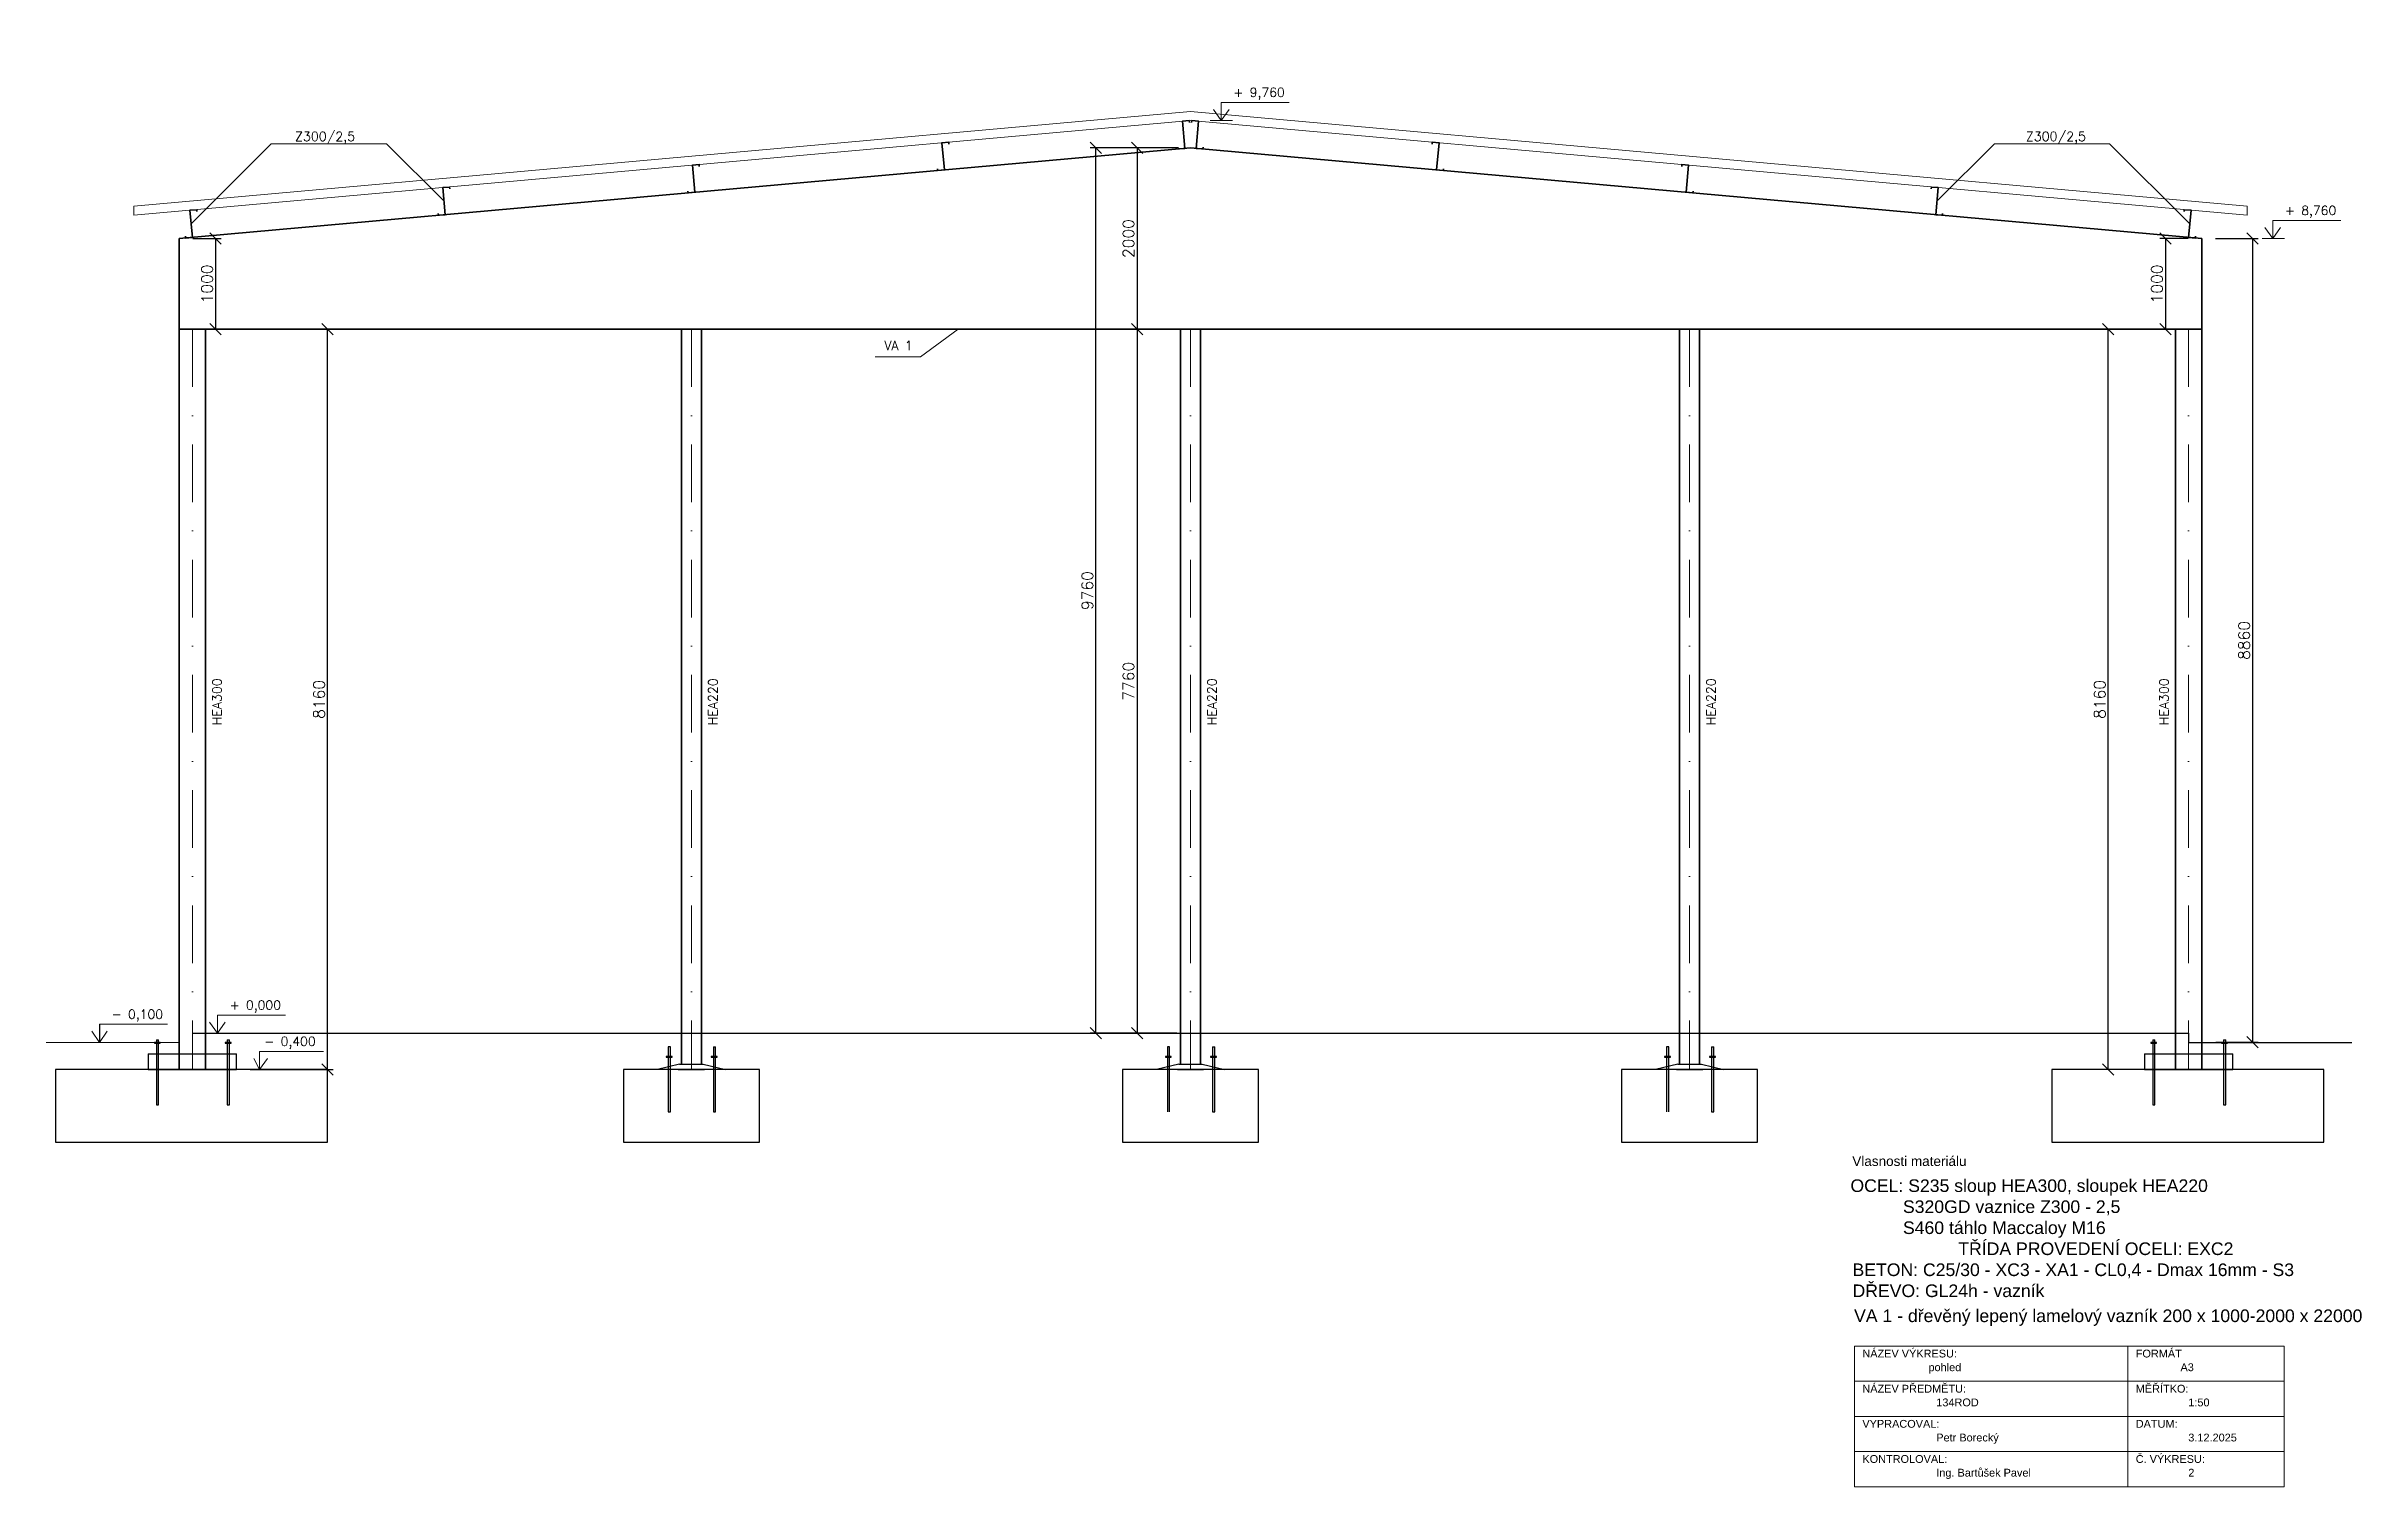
# Model space of a CAD drawing. Header units: millimetres. Extents: x 60091 to 157337, y -34158 to 48031.
# Drawn here: x 131821 to 157337, y 19995 to 35873 of the extents above; entities that cross this region are included whole.
import ezdxf

# ---------------------------------------------------------------- set-up
doc = ezdxf.new("R2010")
doc.units = ezdxf.units.MM
doc.header["$LTSCALE"] = 50
doc.linetypes.add('ČERCHOVANÁ', pattern=[25.4, 12.7, -6.35, 0, -6.35])
for name, color, linetype, lineweight in [('Kóty', 4, 'Continuous', 18), ('TENKÁ PLNÁ ČÁRA', 7, 'Continuous', 18), ('TENKÁ ČERCHOVANÁ ČÁRA', 60, 'ČERCHOVANÁ', 18), ('Texty', 255, 'Continuous', 13), ('TLUSTÁ PLNÁ ČÁRA', 2, 'Continuous', 35), ('šrafy', 7, 'Continuous', 13)]:
    doc.layers.add(name, color=color, linetype=linetype, lineweight=lineweight)
doc.layers.add('PDF_Geometrie', color=7, linetype='Continuous')
doc.styles.add('Romans', font='romans.shx')
doc.styles.get("Standard").update_dxf_attribs({"font": 'arial.ttf'})
doc.dimstyles.new('M 1-50', dxfattribs={"dimscale": 50, "dimtxt": 2.5, "dimasz": 2.5, "dimexe": 1.25, "dimexo": 3, "dimtad": 1, "dimdec": 0, "dimtxsty": 'Romans', "dimblk": 'OBLIQUE', "dimcen": 2.5, "dimadec": 0, "dimazin": 0, "dimtfac": 1, "dimtdec": 0, "dimtmove": 0, "dimatfit": 3, "dimfxl": 1, "dimarcsym": 0})

msp = doc.modelspace()

# ---------------------------------------------------------------- texts
at = {"layer": 'Kóty', "color": 1, "insert": (151723.533, 23637.584), "char_height": 106.7053, "attachment_point": 1}
msp.add_mtext_dynamic_manual_height_columns('Vlasnosti materiálu', width=3713.14606, gutter_width=13.338, heights=[0], dxfattribs=at)
at = {"layer": 'TENKÁ PLNÁ ČÁRA', "attachment_point": 1}
for s, width, gutter_width, heights, insert, char_height in [('\\A1;\\pxi-3,l4,t4;OCEL: S235 sloup HEA300, sloupek HEA220\\P^I   S320GD vaznice Z300 - 2,5\\P^I   S460 táhlo Maccaloy M16\\P^I    ^I    TŘÍDA PROVEDENÍ OCELI: EXC2\\P\\pi0,l0,tz;   BETON: C25/30 - XC3 - XA1 - CL0,4 - Dmax 16mm - S3\\P   DŘEVO: GL24h - vazník', 5880.1845, 17.402, [1883.418], (151564.115, 23383.348), 139), ('\\A1;VA 1 - dřevěný lepený lamelový vazník 200 x 1000-2000 x 22000', 17107.05063, 50.626, [5479.374], (151743.313, 21949.239), 139), ('\\pxi-3,l4,t4;NÁZEV VÝKRESU:', 1727.16426, 10.76, [0], (151748.726, 21506.116), 86.07708), ('\\pxi-3,l4,t4;FORMÁT ', 1727.16426, 10.76, [0], (154761.424, 21506.116), 86.07708), ('{\\fArial|b0|i0|c238|p34;pohled}', 1727.16426, 10.76, [0], (152563.235, 21355.042), 86.07708), ('A3', 1727.16426, 10.76, [0], (155340.485, 21355.042), 86.0771), ('\\pxi-3,l4,t4;NÁZEV PŘEDMĚTU:', 1727.16426, 10.76, [0], (151748.726, 21118.769), 86.07708), ('\\pxi-3,l4,t4;134ROD', 1727.16426, 10.76, [0], (152563.235, 20967.695), 86.07708), ('\\pxi-3,l4,t4;MĚŘÍTKO: ^I', 1727.16426, 10.76, [0], (154761.424, 21118.769), 86.07708), ('\\pxi-3,l4,t4;1:50', 1727.16426, 10.76, [0], (155340.485, 20967.695), 86.07708), ('\\pxi-3,l4,t4;VYPRACOVAL:', 1727.16426, 10.76, [0], (151748.726, 20731.422), 86.07708), ('\\pxi-3,l4,t4;DATUM: ^I^I', 1727.16426, 10.76, [0], (154761.424, 20731.422), 86.07708), ('\\pxi-3,l4,t4;Petr Borecký', 1727.16426, 10.76, [0], (152563.235, 20580.348), 86.07708), ('\\pxi-3,l4,t4;3.12.2025', 1727.16426, 10.76, [0], (155340.485, 20580.348), 86.07708), ('\\pxi-3,l4,t4;KONTROLOVAL:', 1727.16426, 10.76, [0], (151748.726, 20344.076), 86.07708), ('\\pxi-3,l4,t4;Ing. {\\fArial|b0|i0|c238|p34;Bartůšek Pavel}', 1727.16426, 10.76, [0], (152563.235, 20193.001), 86.07708), ('\\pxi-3,l4,t4;Č. VÝKRESU:^I', 1727.16426, 10.76, [0], (154761.424, 20344.076), 86.07708), ('\\pxi-3,l4,t4;2', 1727.16426, 10.76, [0], (155340.485, 20193.001), 86.07708)]:
    msp.add_mtext_dynamic_manual_height_columns(s, width=width, gutter_width=gutter_width, heights=heights, dxfattribs=dict(at, insert=insert, char_height=char_height))
at = {"layer": 'šrafy'}
for s, width, gutter_width, heights, insert, char_height, attachment_point in [('\\pxi-3,l4,t4;{\\Fromans|c238;+ 9,\\Fromans|c0;7\\Fromans|c238;60}', 1004.51212, 12.5, [0], (144803.261, 35415.161), 100, 1), ('\\A1;{\\Fromans|c238;\\H1.5x;Z\\Fromans|c0;3\\Fromans|c238;00/2\\Fromans|c0;,5}', 2394.78272, 4.23, [1365.898], (135223.904, 34930.193), 67.67444, 3), ('\\A1;{\\Fromans|c238;\\H1.5x;Z\\Fromans|c0;3\\Fromans|c238;00/2\\Fromans|c0;,5}', 2394.78272, 4.23, [1365.898], (153637.048, 34930.193), 67.67444, 1), ('\\pxi-3,l4,t4;{\\Fromans|c238;+ 8,\\Fromans|c0;7\\Fromans|c238;60}', 1004.51212, 12.5, [0], (156391.342, 34113.956), 100, 1), ('\\A1;{\\Fromans|c238;\\H1.5x;VA 1}', 2394.78272, 4.23, [1365.898], (141056.159, 32625.387), 67.67444, 1), ('\\pxi-3,l4,t4;{\\Fromans|c238;+ 0,000}', 1004.51212, 12.5, [0], (133741.419, 25353.956), 100, 1), ('\\pxi-3,l4,t4;{\\Fromans|c238;- 0,100}', 1004.51212, 12.5, [0], (132441.576, 25253.956), 100, 1), ('\\pxi-3,l4,t4;{\\Fromans|c238;- 0,400}', 1004.51212, 12.5, [0], (134123.71, 24953.956), 100, 1)]:
    msp.add_mtext_dynamic_manual_height_columns(s, width=width, gutter_width=gutter_width, heights=heights, dxfattribs=dict(at, insert=insert, char_height=char_height, attachment_point=attachment_point))
at = {"layer": 'šrafy', "char_height": 67.67444, "attachment_point": 1, "rotation": 90}
for s, insert in [('\\A1;{\\Fromans|c238;\\H1.5x;HEA300}', (133651.131, 28388.595)), ('\\A1;{\\Fromans|c238;\\H1.5x;HEA\\Fromans|c0;220}', (139116.131, 28388.595)), ('\\A1;{\\Fromans|c238;\\H1.5x;HEA\\Fromans|c0;220}', (144616.131, 28388.595)), ('\\A1;{\\Fromans|c238;\\H1.5x;HEA\\Fromans|c0;220}', (150116.131, 28388.595)), ('\\A1;{\\Fromans|c238;\\H1.5x;HEA300}', (155107.625, 28388.595))]:
    msp.add_mtext_dynamic_manual_height_columns(s, width=2394.78272, gutter_width=4.23, heights=[1365.898], dxfattribs=dict(at, insert=insert))

# ---------------------------------------------------------------- blocks, each defined once
blk = doc.blocks.new('_Oblique')
at = {"color": 0, "linetype": 'ByBlock', "lineweight": -2}
blk.add_line((-0.5, -0.5), (0.5, 0.5), dxfattribs=at)
blk = doc.blocks.new('*D18')
at = {"layer": 'Defpoints', "color": 0, "transparency": 16777216}
for p in [(154544, 32754), (155285, 32754), (154945, 24594)]:
    blk.add_point(p, dxfattribs=at)
at = {"layer": 'Kóty', "color": 0, "lineweight": -2, "transparency": 16777216}
for p, q in [((155135, 32754), (154482, 32754)), ((154544, 24594), (154544, 32754)), ((154795, 24594), (154482, 24594))]:
    blk.add_line(p, q, dxfattribs=at)
at = {"layer": 'Kóty', "color": 0, "lineweight": -2, "transparency": 16777216, "xscale": 125, "yscale": 125, "zscale": 125}
for p, rotation in [((154544, 32754), 90), ((154544, 24594), 270)]:
    blk.add_blockref('_Oblique', p, dxfattribs=dict(at, rotation=rotation))
at = {"layer": 'Kóty', "color": 0, "transparency": 16777216, "insert": (154451, 28674), "char_height": 125, "attachment_point": 5, "rotation": 90, "style": 'Romans'}
blk.add_mtext('8160', dxfattribs=at)
blk = doc.blocks.new('*D19')
at = {"layer": 'Defpoints', "color": 0, "transparency": 16777216}
for p in [(155575, 33754), (155581, 24894), (156135, 24894)]:
    blk.add_point(p, dxfattribs=at)
at = {"layer": 'Kóty', "color": 0, "lineweight": -2, "transparency": 16777216}
for p, q in [((155725, 33754), (156198, 33754)), ((156135, 33754), (156135, 24894)), ((155731, 24894), (156198, 24894))]:
    blk.add_line(p, q, dxfattribs=at)
at = {"layer": 'Kóty', "color": 0, "lineweight": -2, "transparency": 16777216, "xscale": 125, "yscale": 125, "zscale": 125}
for p, rotation in [((156135, 33754), 90), ((156135, 24894), 270)]:
    blk.add_blockref('_Oblique', p, dxfattribs=dict(at, rotation=rotation))
at = {"layer": 'Kóty', "color": 0, "transparency": 16777216, "insert": (156042, 29324), "char_height": 125, "attachment_point": 5, "rotation": 90, "style": 'Romans'}
blk.add_mtext('8860', dxfattribs=at)
blk = doc.blocks.new('*D20')
at = {"layer": 'Defpoints', "color": 0, "transparency": 16777216}
for p in [(144430, 34754), (143841, 32754), (143841, 32754)]:
    blk.add_point(p, dxfattribs=at)
at = {"layer": 'Kóty', "color": 0, "lineweight": -2, "transparency": 16777216}
for p, q in [((144280, 34754), (143778, 34754)), ((143841, 34754), (143841, 32754)), ((143991, 32754), (143903, 32754))]:
    blk.add_line(p, q, dxfattribs=at)
at = {"layer": 'Kóty', "color": 0, "lineweight": -2, "transparency": 16777216, "xscale": 125, "yscale": 125, "zscale": 125}
for p, rotation in [((143841, 34754), 90), ((143841, 32754), 270)]:
    blk.add_blockref('_Oblique', p, dxfattribs=dict(at, rotation=rotation))
at = {"layer": 'Kóty', "color": 0, "transparency": 16777216, "insert": (143747, 33754), "char_height": 125, "attachment_point": 5, "rotation": 90, "style": 'Romans'}
blk.add_mtext('2000', dxfattribs=at)
blk = doc.blocks.new('*D21')
at = {"layer": 'Defpoints', "color": 0, "transparency": 16777216}
for p in [(144430, 32754), (143841, 24994), (144430, 24994)]:
    blk.add_point(p, dxfattribs=at)
at = {"layer": 'Kóty', "color": 0, "lineweight": -2, "transparency": 16777216}
for p, q in [((144280, 32754), (143778, 32754)), ((143841, 32754), (143841, 24994)), ((144280, 24994), (143778, 24994))]:
    blk.add_line(p, q, dxfattribs=at)
at = {"layer": 'Kóty', "color": 0, "lineweight": -2, "transparency": 16777216, "xscale": 125, "yscale": 125, "zscale": 125}
for p, rotation in [((143841, 32754), 90), ((143841, 24994), 270)]:
    blk.add_blockref('_Oblique', p, dxfattribs=dict(at, rotation=rotation))
at = {"layer": 'Kóty', "color": 0, "transparency": 16777216, "insert": (143747, 28874), "char_height": 125, "attachment_point": 5, "rotation": 90, "style": 'Romans'}
blk.add_mtext('7760', dxfattribs=at)
blk = doc.blocks.new('*D22')
at = {"layer": 'Defpoints', "color": 0, "transparency": 16777216}
for p in [(143388, 34754), (144430, 34754), (144430, 24994)]:
    blk.add_point(p, dxfattribs=at)
at = {"layer": 'Kóty', "color": 0, "lineweight": -2, "transparency": 16777216}
for p, q in [((144280, 34754), (143325, 34754)), ((143388, 24994), (143388, 34754)), ((144280, 24994), (143325, 24994))]:
    blk.add_line(p, q, dxfattribs=at)
at = {"layer": 'Kóty', "color": 0, "lineweight": -2, "transparency": 16777216, "xscale": 125, "yscale": 125, "zscale": 125}
for p, rotation in [((143388, 34754), 90), ((143388, 24994), 270)]:
    blk.add_blockref('_Oblique', p, dxfattribs=dict(at, rotation=rotation))
at = {"layer": 'Kóty', "color": 0, "transparency": 16777216, "insert": (143294, 29874), "char_height": 125, "attachment_point": 5, "rotation": 90, "style": 'Romans'}
blk.add_mtext('9760', dxfattribs=at)
blk = doc.blocks.new('*D23')
at = {"layer": 'Defpoints', "color": 0, "transparency": 16777216}
for p in [(155575, 33754), (155175, 32754), (155575, 32754)]:
    blk.add_point(p, dxfattribs=at)
at = {"layer": 'Kóty', "color": 0, "lineweight": -2, "transparency": 16777216}
for p, q in [((155425, 33754), (155112, 33754)), ((155175, 33754), (155175, 32754)), ((155425, 32754), (155112, 32754))]:
    blk.add_line(p, q, dxfattribs=at)
at = {"layer": 'Kóty', "color": 0, "lineweight": -2, "transparency": 16777216, "xscale": 125, "yscale": 125, "zscale": 125}
for p, rotation in [((155175, 33754), 90), ((155175, 32754), 270)]:
    blk.add_blockref('_Oblique', p, dxfattribs=dict(at, rotation=rotation))
at = {"layer": 'Kóty', "color": 0, "transparency": 16777216, "insert": (155081, 33254), "char_height": 125, "attachment_point": 5, "rotation": 90, "style": 'Romans'}
blk.add_mtext('1000', dxfattribs=at)
blk = doc.blocks.new('*D24')
at = {"layer": 'Defpoints', "color": 0, "transparency": 16777216}
for p in [(133575, 32754), (134921, 32754), (133916, 24594)]:
    blk.add_point(p, dxfattribs=at)
at = {"layer": 'Kóty', "color": 0, "lineweight": -2, "transparency": 16777216}
for p, q in [((133725, 32754), (134983, 32754)), ((134921, 24594), (134921, 32754)), ((134066, 24594), (134983, 24594))]:
    blk.add_line(p, q, dxfattribs=at)
at = {"layer": 'Kóty', "color": 0, "lineweight": -2, "transparency": 16777216, "xscale": 125, "yscale": 125, "zscale": 125}
for p, rotation in [((134921, 32754), 90), ((134921, 24594), 270)]:
    blk.add_blockref('_Oblique', p, dxfattribs=dict(at, rotation=rotation))
at = {"layer": 'Kóty', "color": 0, "transparency": 16777216, "insert": (134827, 28674), "char_height": 125, "attachment_point": 5, "rotation": 90, "style": 'Romans'}
blk.add_mtext('8160', dxfattribs=at)
blk = doc.blocks.new('*D25')
at = {"layer": 'Defpoints', "color": 0, "transparency": 16777216}
for p in [(133285, 33754), (133285, 32754), (133686, 32754)]:
    blk.add_point(p, dxfattribs=at)
at = {"layer": 'Kóty', "color": 0, "lineweight": -2, "transparency": 16777216}
for p, q in [((133435, 33754), (133749, 33754)), ((133686, 33754), (133686, 32754)), ((133435, 32754), (133749, 32754))]:
    blk.add_line(p, q, dxfattribs=at)
at = {"layer": 'Kóty', "color": 0, "lineweight": -2, "transparency": 16777216, "xscale": 125, "yscale": 125, "zscale": 125}
for p, rotation in [((133686, 33754), 90), ((133686, 32754), 270)]:
    blk.add_blockref('_Oblique', p, dxfattribs=dict(at, rotation=rotation))
at = {"layer": 'Kóty', "color": 0, "transparency": 16777216, "insert": (133593, 33254), "char_height": 125, "attachment_point": 5, "rotation": 90, "style": 'Romans'}
blk.add_mtext('1000', dxfattribs=at)

# ---------------------------------------------------------------- dimensions: what is measured, and where the dimension line sits
at = {"layer": 'Kóty'}
for base, p1, p2, picture, middle in [((143387.725, 34753.744), (144430.476, 24993.744), (144430.476, 34753.744), '*D22', (143293.975, 29873.744)), ((143840.588, 32753.744), (144430.476, 34753.744), (143840.588, 32753.744), '*D20', (143746.838, 33753.744)), ((133686.313, 32753.744), (133285.476, 33753.744), (133285.476, 32753.744), '*D25', (133592.563, 33253.744)), ((155174.638, 32753.744), (155575.476, 33753.744), (155575.476, 32753.744), '*D23', (155080.888, 33253.744)), ((156135.483, 24893.744), (155575.476, 33753.744), (155581.159, 24893.744), '*D19', (156041.733, 29323.744)), ((134920.919, 32753.744), (133915.762, 24593.744), (133575.476, 32753.744), '*D24', (134827.169, 28673.744)), ((143840.588, 24993.744), (144430.476, 32753.744), (144430.476, 24993.744), '*D21', (143746.838, 28873.744)), ((154544.497, 32753.744), (154945.189, 24593.744), (155285.476, 32753.744), '*D18', (154450.747, 28673.744))]:
    dim = msp.add_linear_dim(base=base, p1=p1, p2=p2, angle=90, dimstyle='M 1-50', dxfattribs=at)
    dim.commit()
    dim.dimension.update_dxf_attribs({"geometry": picture, "text_midpoint": middle})

# ---------------------------------------------------------------- linework, layer by layer
at = {"layer": 'Kóty'}
msp.add_lwpolyline([(156482.965, 19995.463), (151748.726, 19995.463), (151748.726, 21544.851), (156482.965, 21544.851)], close=True, dxfattribs=at)
for points in [[(154761.424, 21544.851), (154761.424, 19995.463)], [(151748.726, 21157.504), (156482.965, 21157.504)], [(151748.726, 20770.157), (156482.965, 20770.157)], [(151748.726, 20382.81), (156482.965, 20382.81)]]:
    msp.add_lwpolyline(points, dxfattribs=at)
at = {"layer": 'PDF_Geometrie'}
for p, q in [((132407.397, 25093.744), (132407.397, 24893.744)), ((132945.189, 24765.542), (133915.762, 24765.542)), ((132945.189, 24765.542), (132945.189, 24593.744)), ((133034.085, 24891.506), (133011.878, 24891.506)), ((133011.878, 24891.506), (133011.878, 24882.858)), ((133011.878, 24882.858), (133077.566, 24882.858)), ((133034.085, 24920.122), (133034.085, 24206.115)), ((133034.085, 24920.122), (133059.085, 24920.122)), ((133077.566, 24891.506), (133034.085, 24891.506)), ((133059.085, 24843.808), (133059.085, 24920.122)), ((133059.085, 24206.115), (133059.085, 24843.808)), ((133077.566, 24882.858), (133077.566, 24891.506)), ((133430.476, 24993.744), (155430.476, 24993.744)), ((133815.211, 24891.506), (133793.004, 24891.506)), ((133793.004, 24891.506), (133793.004, 24882.858)), ((133793.004, 24882.858), (133858.693, 24882.858)), ((133815.211, 24920.122), (133815.211, 24206.115)), ((133815.211, 24920.122), (133840.211, 24920.122)), ((133858.693, 24891.506), (133815.211, 24891.506)), ((133840.211, 24843.808), (133840.211, 24920.122)), ((133840.211, 24206.115), (133840.211, 24843.808)), ((133858.693, 24882.858), (133858.693, 24891.506)), ((133915.762, 24593.744), (133915.762, 24765.542)), ((138700.476, 24842.509), (138675.476, 24842.509)), ((138675.476, 24842.509), (138675.476, 24128.502)), ((138700.476, 24766.195), (138700.476, 24842.509)), ((138700.476, 24128.502), (138700.476, 24766.195)), ((139172.048, 24842.509), (139172.048, 24128.502)), ((139172.048, 24842.509), (139197.048, 24842.509)), ((139197.048, 24766.195), (139197.048, 24842.509)), ((139197.048, 24128.502), (139197.048, 24766.195)), ((144200.476, 24842.509), (144175.476, 24842.509)), ((144175.476, 24842.509), (144175.476, 24128.502)), ((144200.476, 24766.195), (144200.476, 24842.509)), ((144200.476, 24128.502), (144200.476, 24766.195)), ((144672.048, 24842.509), (144672.048, 24128.502)), ((144672.048, 24842.509), (144697.048, 24842.509)), ((144697.048, 24766.195), (144697.048, 24842.509)), ((144697.048, 24128.502), (144697.048, 24766.195)), ((149700.476, 24842.509), (149675.476, 24842.509)), ((149675.476, 24842.509), (149675.476, 24128.502)), ((149700.476, 24766.195), (149700.476, 24842.509)), ((149700.476, 24128.502), (149700.476, 24766.195)), ((150172.048, 24842.509), (150172.048, 24128.502)), ((150172.048, 24842.509), (150197.048, 24842.509)), ((150197.048, 24766.195), (150197.048, 24842.509)), ((150197.048, 24128.502), (150197.048, 24766.195)), ((154945.189, 24765.542), (155915.762, 24765.542)), ((154945.189, 24765.542), (154945.189, 24593.744)), ((155034.085, 24891.506), (155011.878, 24891.506)), ((155011.878, 24891.506), (155011.878, 24882.858)), ((155011.878, 24882.858), (155077.566, 24882.858)), ((155034.085, 24920.122), (155034.085, 24206.115)), ((155034.085, 24920.122), (155059.085, 24920.122)), ((155077.566, 24891.506), (155034.085, 24891.506)), ((155059.085, 24843.808), (155059.085, 24920.122)), ((155059.085, 24206.115), (155059.085, 24843.808)), ((155077.566, 24882.858), (155077.566, 24891.506)), ((155430.476, 24993.744), (155430.476, 24893.744)), ((155430.476, 24893.744), (157230.476, 24893.744)), ((155815.211, 24891.506), (155793.004, 24891.506)), ((155793.004, 24891.506), (155793.004, 24882.858)), ((155793.004, 24882.858), (155858.693, 24882.858)), ((155815.211, 24920.122), (155815.211, 24206.115)), ((155815.211, 24920.122), (155840.211, 24920.122)), ((155858.693, 24891.506), (155815.211, 24891.506)), ((155840.211, 24843.808), (155840.211, 24920.122)), ((155840.211, 24206.115), (155840.211, 24843.808)), ((155858.693, 24882.858), (155858.693, 24891.506)), ((155915.762, 24593.744), (155915.762, 24765.542)), ((133420.919, 24593.744), (131920.919, 24593.744)), ((131920.919, 24593.744), (131920.919, 23793.744)), ((132945.189, 24593.744), (133915.762, 24593.744)), ((134920.919, 24593.744), (133420.919, 24593.744)), ((134920.919, 23793.744), (134920.919, 24593.744)), ((138930.476, 24593.744), (138180.476, 24593.744)), ((138180.476, 24593.744), (138180.476, 23793.744)), ((138800.476, 24653.744), (138555.476, 24593.744)), ((138675.476, 24739.268), (138653.269, 24739.268)), ((138653.269, 24739.268), (138653.269, 24730.62)), ((138653.269, 24730.62), (138718.957, 24730.62)), ((138718.957, 24739.268), (138675.476, 24739.268)), ((138718.957, 24730.62), (138718.957, 24739.268)), ((138800.476, 24653.744), (139060.476, 24653.744)), ((139680.476, 24593.744), (138930.476, 24593.744)), ((139060.476, 24653.744), (139305.476, 24593.744)), ((139172.048, 24739.268), (139149.841, 24739.268)), ((139149.841, 24739.268), (139149.841, 24730.62)), ((139149.841, 24730.62), (139215.529, 24730.62)), ((139215.529, 24739.268), (139172.048, 24739.268)), ((139215.529, 24730.62), (139215.529, 24739.268)), ((139680.476, 23793.744), (139680.476, 24593.744)), ((144430.476, 24593.744), (143680.476, 24593.744)), ((143680.476, 24593.744), (143680.476, 23793.744)), ((144300.476, 24653.744), (144055.476, 24593.744)), ((144175.476, 24739.268), (144153.269, 24739.268)), ((144153.269, 24739.268), (144153.269, 24730.62)), ((144153.269, 24730.62), (144218.957, 24730.62)), ((144218.957, 24739.268), (144175.476, 24739.268)), ((144218.957, 24730.62), (144218.957, 24739.268)), ((144300.476, 24653.744), (144560.476, 24653.744)), ((145180.476, 24593.744), (144430.476, 24593.744)), ((144560.476, 24653.744), (144805.476, 24593.744)), ((144672.048, 24739.268), (144649.841, 24739.268)), ((144649.841, 24739.268), (144649.841, 24730.62)), ((144649.841, 24730.62), (144715.529, 24730.62)), ((144715.529, 24739.268), (144672.048, 24739.268)), ((144715.529, 24730.62), (144715.529, 24739.268)), ((145180.476, 23793.744), (145180.476, 24593.744)), ((149930.476, 24593.744), (149180.476, 24593.744)), ((149180.476, 24593.744), (149180.476, 23793.744)), ((149800.476, 24653.744), (149555.476, 24593.744)), ((149675.476, 24739.268), (149653.269, 24739.268)), ((149653.269, 24739.268), (149653.269, 24730.62)), ((149653.269, 24730.62), (149718.957, 24730.62)), ((149718.957, 24739.268), (149675.476, 24739.268)), ((149718.957, 24730.62), (149718.957, 24739.268)), ((149800.476, 24653.744), (150060.476, 24653.744)), ((150680.476, 24593.744), (149930.476, 24593.744)), ((150060.476, 24653.744), (150305.476, 24593.744)), ((150172.048, 24739.268), (150149.841, 24739.268)), ((150149.841, 24739.268), (150149.841, 24730.62)), ((150149.841, 24730.62), (150215.529, 24730.62)), ((150215.529, 24739.268), (150172.048, 24739.268)), ((150215.529, 24730.62), (150215.529, 24739.268)), ((150680.476, 23793.744), (150680.476, 24593.744)), ((155420.919, 24593.744), (153920.919, 24593.744)), ((153920.919, 24593.744), (153920.919, 23793.744)), ((154945.189, 24593.744), (155915.762, 24593.744)), ((156920.919, 24593.744), (155420.919, 24593.744)), ((156920.919, 23793.744), (156920.919, 24593.744)), ((133034.085, 24206.115), (133059.085, 24206.115)), ((133815.211, 24206.115), (133840.211, 24206.115)), ((138675.476, 24128.502), (138700.476, 24128.502)), ((139172.048, 24128.502), (139197.048, 24128.502)), ((144672.048, 24128.502), (144697.048, 24128.502)), ((150172.048, 24128.502), (150197.048, 24128.502)), ((155034.085, 24206.115), (155059.085, 24206.115)), ((155815.211, 24206.115), (155840.211, 24206.115)), ((131920.919, 23793.744), (134920.919, 23793.744)), ((138180.476, 23793.744), (139680.476, 23793.744)), ((143680.476, 23793.744), (145180.476, 23793.744)), ((149180.476, 23793.744), (150680.476, 23793.744)), ((153920.919, 23793.744), (156920.919, 23793.744))]:
    msp.add_line(p, q, dxfattribs=at)
at = {"layer": 'TENKÁ PLNÁ ČÁRA'}
for p, q in [((132785.476, 34110.488), (144430.476, 35155.351)), ((132785.476, 34010.086), (144430.476, 35054.95)), ((156075.476, 34110.488), (144430.476, 35155.351)), ((156075.476, 34010.086), (144430.476, 35054.95)), ((132785.476, 34010.086), (132785.476, 34110.488)), ((156075.476, 34010.086), (156075.476, 34110.488)), ((133285.476, 24893.744), (131821.101, 24893.744))]:
    msp.add_line(p, q, dxfattribs=at)
at = {"layer": 'TENKÁ ČERCHOVANÁ ČÁRA'}
for p, q in [((133430.476, 32753.744), (133430.476, 24593.744)), ((138930.476, 32753.744), (138930.476, 24593.744)), ((144430.476, 32753.744), (144430.476, 24593.744)), ((149930.476, 32753.744), (149930.476, 24593.744)), ((155430.476, 32753.744), (155430.476, 24593.744))]:
    msp.add_line(p, q, dxfattribs=at)
at = {"layer": 'Texty'}
for p, q in [((141454.434, 32449.713), (141869.014, 32753.744)), ((140954.434, 32449.713), (141454.434, 32449.713))]:
    msp.add_line(p, q, dxfattribs=at)
at = {"layer": 'TLUSTÁ PLNÁ ČÁRA'}
for p, q in [((133285.476, 33753.744), (144430.476, 34753.744)), ((144430.476, 34753.744), (155575.476, 33753.744)), ((133285.476, 32753.744), (133285.476, 33753.744)), ((155575.476, 32753.744), (155575.476, 33753.744)), ((133285.476, 32753.744), (133285.476, 24593.744)), ((133575.476, 32753.744), (133285.476, 32753.744)), ((133285.476, 32753.744), (155575.476, 32753.744)), ((133575.476, 24593.744), (133575.476, 32753.744)), ((139075.476, 32753.744), (138785.476, 32753.744)), ((138820.476, 32753.744), (138820.476, 24653.744)), ((139040.476, 32753.744), (139040.476, 24653.744)), ((144575.476, 32753.744), (144285.476, 32753.744)), ((144320.476, 32753.744), (144320.476, 24653.744)), ((144540.476, 32753.744), (144540.476, 24653.744)), ((150075.476, 32753.744), (149785.476, 32753.744)), ((149820.476, 32753.744), (149820.476, 24653.744)), ((150040.476, 32753.744), (150040.476, 24653.744)), ((155285.476, 32753.744), (155285.476, 24593.744)), ((155575.476, 32753.744), (155285.476, 32753.744)), ((155575.476, 24593.744), (155575.476, 32753.744)), ((133285.476, 24593.744), (133575.476, 24593.744)), ((138785.476, 24593.744), (139075.476, 24593.744)), ((144285.476, 24593.744), (144575.476, 24593.744)), ((149785.476, 24593.744), (150075.476, 24593.744)), ((155285.476, 24593.744), (155575.476, 24593.744))]:
    msp.add_line(p, q, dxfattribs=at)
for points in [[(144417.903, 35033.741), (144416.115, 35053.661), (144341.415, 35046.958), (144368.226, 34748.159), (144293.526, 34741.456), (144291.738, 34761.376)], [(144443.048, 35033.741), (144444.836, 35053.661), (144519.536, 35046.958), (144492.726, 34748.159), (144567.425, 34741.456), (144569.213, 34761.376)], [(141767.503, 34795.93), (141765.715, 34815.85), (141691.015, 34809.148), (141717.826, 34510.348), (141643.126, 34503.646), (141641.338, 34523.566)], [(147093.449, 34795.93), (147095.236, 34815.85), (147169.936, 34809.148), (147143.126, 34510.348), (147217.826, 34503.646), (147219.613, 34523.566)], [(139017.503, 34549.183), (139015.715, 34569.103), (138941.015, 34562.4), (138967.826, 34263.601), (138893.126, 34256.898), (138891.338, 34276.818)], [(149843.449, 34549.183), (149845.236, 34569.103), (149919.936, 34562.4), (149893.126, 34263.601), (149967.826, 34256.898), (149969.613, 34276.818)], [(136267.503, 34302.436), (136265.715, 34322.356), (136191.015, 34315.653), (136217.826, 34016.853), (136143.126, 34010.151), (136141.338, 34030.071)], [(152593.449, 34302.436), (152595.236, 34322.356), (152669.936, 34315.653), (152643.126, 34016.853), (152717.826, 34010.151), (152719.613, 34030.071)], [(133480.153, 34052.337), (133478.365, 34072.257), (133403.665, 34065.554), (133430.476, 33766.755), (133355.776, 33760.052), (133353.988, 33779.972)], [(155380.799, 34052.337), (155382.586, 34072.257), (155457.286, 34065.554), (155430.476, 33766.755), (155505.176, 33760.052), (155506.963, 33779.972)]]:
    msp.add_lwpolyline(points, dxfattribs=at)
at = {"layer": 'šrafy'}
for p, q in [((144769.081, 35054.95), (144769.081, 35254.95)), ((144769.081, 35254.95), (145519.081, 35254.95)), ((144645.556, 35054.95), (144892.607, 35054.95)), ((144769.081, 35054.95), (144683.045, 35177.822)), ((144769.081, 35054.95), (144855.118, 35177.822)), ((133417.071, 33916.154), (134300.954, 34800.038)), ((134300.954, 34800.038), (135570.636, 34800.038)), ((136204.42, 34166.253), (135570.636, 34800.038)), ((152656.531, 34166.253), (153290.316, 34800.038)), ((154559.997, 34800.038), (153290.316, 34800.038)), ((155443.881, 33916.154), (154559.997, 34800.038)), ((156357.163, 33753.744), (156357.163, 33953.744)), ((156357.163, 33953.744), (157107.163, 33953.744)), ((156239.876, 33753.744), (156486.927, 33753.744)), ((156357.163, 33753.744), (156271.126, 33876.617)), ((156357.163, 33753.744), (156443.199, 33876.617)), ((132407.397, 24893.744), (132321.36, 25016.617)), ((132407.397, 25093.744), (133157.397, 25093.744)), ((132407.397, 24893.744), (132493.433, 25016.617)), ((133707.24, 24993.744), (133621.203, 25116.617)), ((133707.24, 24993.744), (133707.24, 25193.744)), ((133707.24, 25193.744), (134457.24, 25193.744)), ((133707.24, 24993.744), (133793.276, 25116.617)), ((134170.919, 24593.744), (134170.919, 24793.744)), ((134170.919, 24793.744), (134877.659, 24793.744)), ((134170.919, 24593.744), (134107.007, 24716.617)), ((134170.919, 24593.744), (134256.956, 24716.617))]:
    msp.add_line(p, q, dxfattribs=at)

msp.set_redraw_order([(e.dxf.handle, doc.entitydb.next_handle()) for e in msp.query("TEXT MTEXT ATTDEF DIMENSION ARC_DIMENSION")])  # texts and dimensions are drawn at this point

doc.saveas('drawing.dxf')
